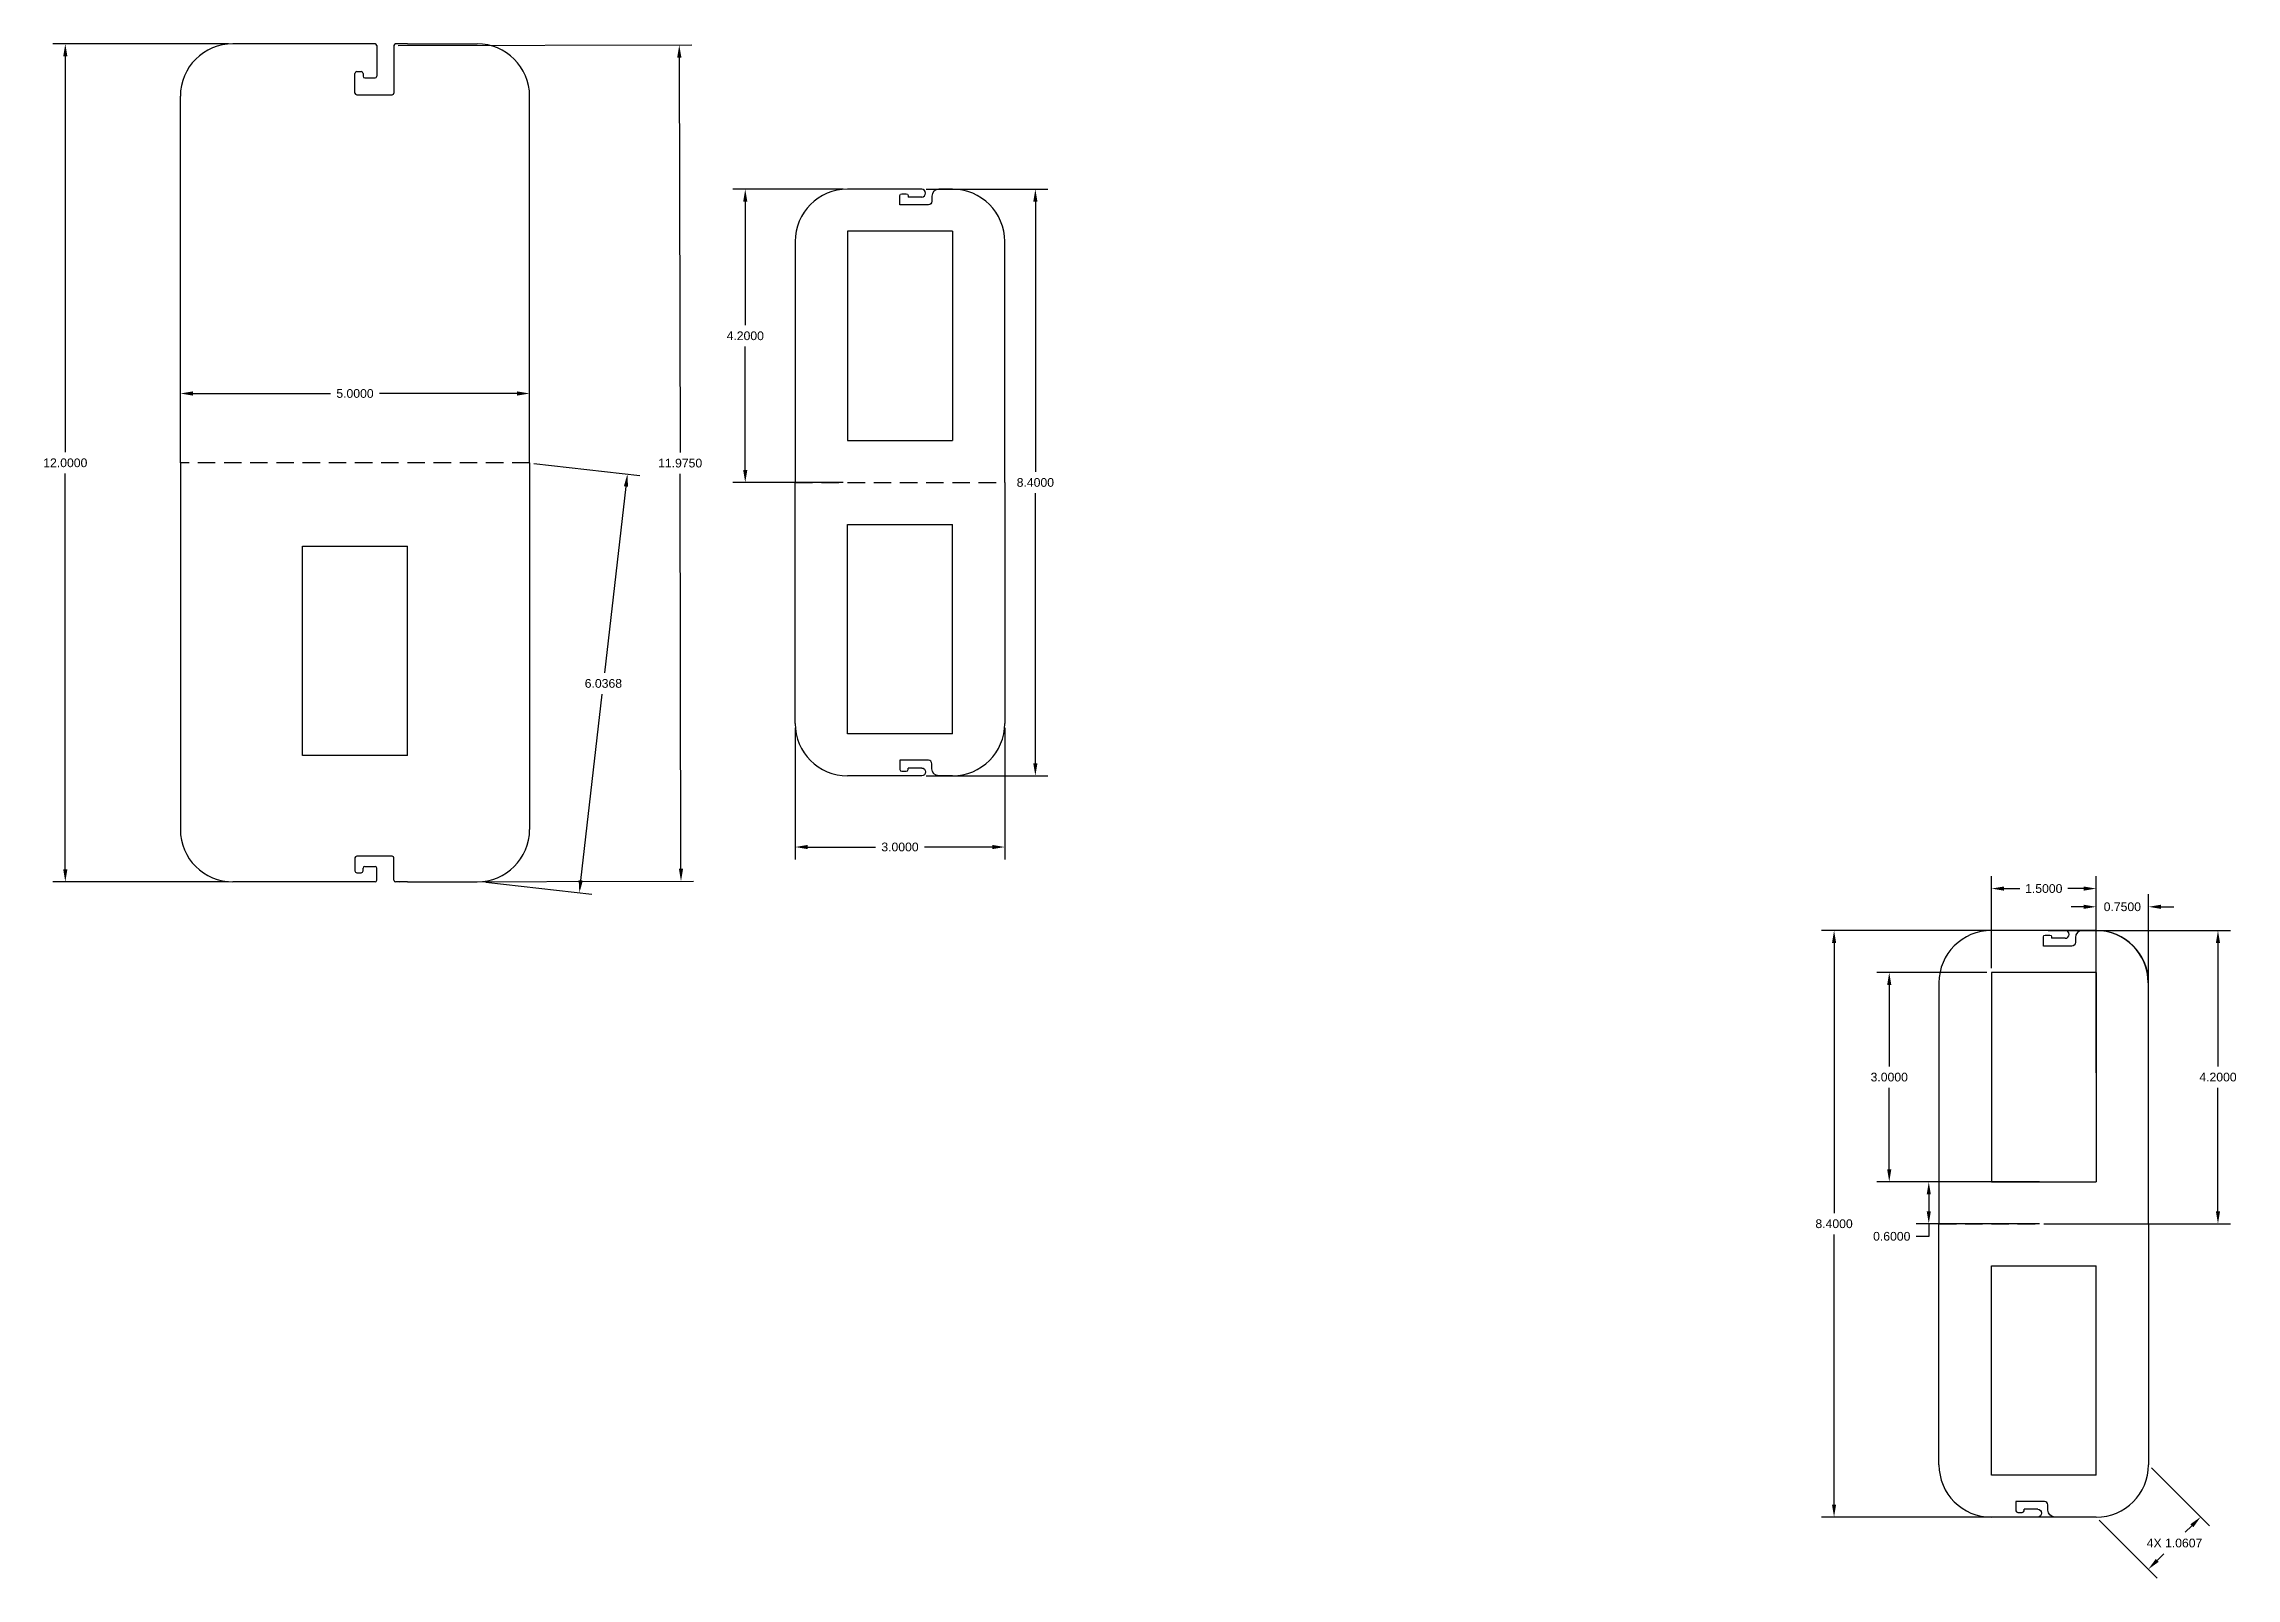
# Model space of a CAD drawing. Header units: inches. Extents: x 5 to 559, y 1 to 314.
# Drawn here: x 220.51 to 251.89, y 62.27 to 84.24 of the extents above; entities that cross this region are included whole.
import ezdxf

# ---------------------------------------------------------------- set-up
doc = ezdxf.new("R2010")
doc.units = ezdxf.units.IN
doc.header["$MEASUREMENT"] = 0
doc.linetypes.add('HIDDEN', pattern=[0.375, 0.25, -0.125])
doc.layers.add('cut', color=1, linetype='Continuous')
doc.layers.add('each', color=1, linetype='HIDDEN')
doc.styles.get("Standard").update_dxf_attribs({"font": 'arial.ttf'})
doc.dimstyles.get("Standard").update_dxf_attribs({"dimtxt": 0.125, "dimasz": 0.18, "dimexe": 0.18, "dimexo": 0.0625, "dimgap": 0.09, "dimtad": 0, "dimtih": 1, "dimtoh": 1, "dimdec": 4, "dimzin": 0, "dimdsep": 46, "dimtxsty": 'Standard', "dimcen": 0.09, "dimadec": 0, "dimazin": 0, "dimtfac": 1, "dimtdec": 4, "dimtofl": 0, "dimtmove": 0, "dimatfit": 3, "dimfxl": 1, "dimtolj": 1, "dimtzin": 0, "dimarcsym": 0})

msp = doc.modelspace()

# ---------------------------------------------------------------- blocks, each defined once
blk = doc.blocks.new('*D2')
at = {"color": 0, "lineweight": -2, "transparency": 16777216}
for p, q in [((249.074, 71.543), (245.955, 71.543)), ((246.135, 71.363), (246.135, 67.496)), ((246.135, 63.323), (246.135, 67.189)), ((249.074, 63.143), (245.955, 63.143))]:
    blk.add_line(p, q, dxfattribs=at)
at = {"color": 0, "transparency": 16777216}
for points in [[(246.105, 71.363), (246.165, 71.363), (246.135, 71.543)], [(246.105, 63.323), (246.165, 63.323), (246.135, 63.143)]]:
    blk.add_solid(points, dxfattribs=at)
at = {"layer": 'Defpoints', "color": 0, "transparency": 16777216}
for p in [(249.137, 71.543), (246.135, 63.143), (249.137, 63.143)]:
    blk.add_point(p, dxfattribs=at)
at = {"color": 0, "transparency": 16777216, "insert": (246.135, 67.343), "char_height": 0.125, "attachment_point": 5}
blk.add_mtext('\\A1;8.4000', dxfattribs=at)
blk = doc.blocks.new('*D3')
at = {"color": 0, "lineweight": -2, "transparency": 16777216}
for p, q in [((250.681, 63.848), (251.511, 63.018)), ((249.931, 63.098), (250.761, 62.268)), ((251.257, 63.018), (251.163, 62.925)), ((250.761, 62.523), (250.855, 62.617))]:
    blk.add_line(p, q, dxfattribs=at)
at = {"color": 0, "transparency": 16777216}
for points in [[(251.235, 63.04), (251.278, 62.997), (251.384, 63.146)], [(250.74, 62.544), (250.782, 62.502), (250.634, 62.396)]]:
    blk.add_solid(points, dxfattribs=at)
at = {"layer": 'Defpoints', "color": 0, "transparency": 16777216}
for p in [(250.637, 63.893), (249.887, 63.143), (251.384, 63.146)]:
    blk.add_point(p, dxfattribs=at)
at = {"color": 0, "transparency": 16777216, "insert": (251.009, 62.771), "char_height": 0.125, "attachment_point": 5}
blk.add_mtext('\\A1;4X 1.0607', dxfattribs=at)
blk = doc.blocks.new('*D4')
at = {"color": 0, "lineweight": -2, "transparency": 16777216}
for p, q in [((248.324, 70.943), (246.745, 70.943)), ((246.925, 70.763), (246.925, 69.596)), ((246.925, 68.123), (246.925, 69.289)), ((248.324, 67.943), (246.745, 67.943))]:
    blk.add_line(p, q, dxfattribs=at)
at = {"color": 0, "transparency": 16777216}
for points in [[(246.895, 70.763), (246.955, 70.763), (246.925, 70.943)], [(246.895, 68.123), (246.955, 68.123), (246.925, 67.943)]]:
    blk.add_solid(points, dxfattribs=at)
at = {"layer": 'Defpoints', "color": 0, "transparency": 16777216}
for p in [(248.387, 70.943), (246.925, 67.943), (248.387, 67.943)]:
    blk.add_point(p, dxfattribs=at)
at = {"color": 0, "transparency": 16777216, "insert": (246.925, 69.443), "char_height": 0.125, "attachment_point": 5}
blk.add_mtext('\\A1;3.0000', dxfattribs=at)
blk = doc.blocks.new('*D5')
at = {"color": 0, "lineweight": -2, "transparency": 16777216}
for p, q in [((248.387, 71.005), (248.387, 72.323)), ((249.887, 71.005), (249.887, 72.323)), ((248.567, 72.143), (248.794, 72.143)), ((249.707, 72.143), (249.48, 72.143))]:
    blk.add_line(p, q, dxfattribs=at)
at = {"color": 0, "transparency": 16777216}
for points in [[(248.567, 72.173), (248.567, 72.113), (248.387, 72.143)], [(249.707, 72.173), (249.707, 72.113), (249.887, 72.143)]]:
    blk.add_solid(points, dxfattribs=at)
at = {"layer": 'Defpoints', "color": 0, "transparency": 16777216}
for p in [(249.887, 72.143), (248.387, 70.943), (249.887, 70.943)]:
    blk.add_point(p, dxfattribs=at)
at = {"color": 0, "transparency": 16777216, "insert": (249.137, 72.143), "char_height": 0.125, "attachment_point": 5}
blk.add_mtext('\\A1;1.5000', dxfattribs=at)
blk = doc.blocks.new('*D6')
at = {"color": 0, "lineweight": -2, "transparency": 16777216}
for p, q in [((249.707, 71.882), (249.527, 71.882)), ((249.887, 69.505), (249.887, 72.062)), ((250.637, 69.505), (250.637, 72.062)), ((250.817, 71.882), (250.997, 71.882))]:
    blk.add_line(p, q, dxfattribs=at)
at = {"color": 0, "transparency": 16777216}
for points in [[(249.707, 71.912), (249.707, 71.852), (249.887, 71.882)], [(250.817, 71.912), (250.817, 71.852), (250.637, 71.882)]]:
    blk.add_solid(points, dxfattribs=at)
at = {"layer": 'Defpoints', "color": 0, "transparency": 16777216}
for p in [(250.637, 71.882), (249.887, 69.443), (250.637, 69.443)]:
    blk.add_point(p, dxfattribs=at)
at = {"color": 0, "transparency": 16777216, "insert": (250.262, 71.882), "char_height": 0.125, "attachment_point": 5}
blk.add_mtext('\\A1;0.7500', dxfattribs=at)
blk = doc.blocks.new('*D7')
at = {"color": 0, "lineweight": -2, "transparency": 16777216}
for p, q in [((249.074, 67.943), (247.311, 67.943)), ((247.491, 67.763), (247.491, 67.523)), ((249.074, 67.343), (247.311, 67.343)), ((247.491, 67.343), (247.491, 67.163)), ((247.491, 67.163), (247.311, 67.163))]:
    blk.add_line(p, q, dxfattribs=at)
at = {"color": 0, "transparency": 16777216}
for points in [[(247.461, 67.763), (247.521, 67.763), (247.491, 67.943)], [(247.461, 67.523), (247.521, 67.523), (247.491, 67.343)]]:
    blk.add_solid(points, dxfattribs=at)
at = {"layer": 'Defpoints', "color": 0, "transparency": 16777216}
for p in [(249.137, 67.943), (247.491, 67.343), (249.137, 67.343)]:
    blk.add_point(p, dxfattribs=at)
at = {"color": 0, "transparency": 16777216, "insert": (246.961, 67.163), "char_height": 0.125, "attachment_point": 5}
blk.add_mtext('\\A1;0.6000', dxfattribs=at)
blk = doc.blocks.new('*D1')
at = {"color": 0, "lineweight": -2, "transparency": 16777216}
for p, q in [((249.199, 71.543), (251.811, 71.543)), ((251.631, 71.363), (251.631, 69.596)), ((251.631, 67.523), (251.631, 69.289)), ((249.199, 67.343), (251.811, 67.343))]:
    blk.add_line(p, q, dxfattribs=at)
at = {"color": 0, "transparency": 16777216}
for points in [[(251.601, 71.363), (251.661, 71.363), (251.631, 71.543)], [(251.601, 67.523), (251.661, 67.523), (251.631, 67.343)]]:
    blk.add_solid(points, dxfattribs=at)
at = {"layer": 'Defpoints', "color": 0, "transparency": 16777216}
for p in [(249.137, 71.543), (251.631, 71.543), (249.137, 67.343)]:
    blk.add_point(p, dxfattribs=at)
at = {"color": 0, "transparency": 16777216, "insert": (251.631, 69.443), "char_height": 0.125, "attachment_point": 5}
blk.add_mtext('\\A1;4.2000', dxfattribs=at)
blk = doc.blocks.new('*D18')
at = {"layer": 'cut', "color": 0, "lineweight": -2, "transparency": 16777216}
for p, q in [((225.58, 84.214), (229.783, 84.223)), ((229.604, 84.043), (229.615, 78.389)), ((229.628, 72.428), (229.616, 78.082)), ((225.605, 72.239), (229.808, 72.248))]:
    blk.add_line(p, q, dxfattribs=at)
at = {"layer": 'cut', "color": 0, "transparency": 16777216}
for points in [[(229.634, 84.043), (229.574, 84.043), (229.603, 84.223)], [(229.658, 72.428), (229.598, 72.428), (229.628, 72.248)]]:
    blk.add_solid(points, dxfattribs=at)
at = {"layer": 'Defpoints', "color": 0, "transparency": 16777216}
for p in [(225.518, 84.214), (225.543, 72.239), (229.628, 72.248)]:
    blk.add_point(p, dxfattribs=at)
at = {"layer": 'cut', "color": 0, "transparency": 16777216, "insert": (229.616, 78.235), "char_height": 0.125, "attachment_point": 5}
blk.add_mtext('\\A1;11.9750', dxfattribs=at)
blk = doc.blocks.new('*D19')
at = {"layer": 'Defpoints', "color": 0, "lineweight": -2, "transparency": 16777216}
for p, q in [((227.523, 78.232), (229.039, 78.058)), ((228.84, 77.9), (228.534, 75.234)), ((228.193, 72.26), (228.499, 74.926)), ((226.835, 72.235), (228.351, 72.061))]:
    blk.add_line(p, q, dxfattribs=at)
at = {"layer": 'Defpoints', "color": 0, "transparency": 16777216}
for p in [(227.461, 78.239), (226.773, 72.242), (228.173, 72.081)]:
    blk.add_point(p, dxfattribs=at)
for points in [[(228.81, 77.903), (228.87, 77.896), (228.861, 78.079)], [(228.163, 72.264), (228.223, 72.257), (228.173, 72.081)]]:
    blk.add_solid(points, dxfattribs=at)
at = {"layer": 'Defpoints', "color": 0, "transparency": 16777216, "insert": (228.517, 75.08), "char_height": 0.125, "attachment_point": 5}
blk.add_mtext('\\A1;6.0368', dxfattribs=at)
blk = doc.blocks.new('*D20')
at = {"layer": 'Defpoints', "color": 0, "lineweight": -2, "transparency": 16777216}
for p, q in [((233.137, 82.158), (234.881, 82.158)), ((234.701, 81.978), (234.701, 78.112)), ((234.701, 73.938), (234.701, 77.804)), ((233.137, 73.758), (234.881, 73.758))]:
    blk.add_line(p, q, dxfattribs=at)
at = {"layer": 'Defpoints', "color": 0, "transparency": 16777216}
for p in [(233.074, 82.158), (233.074, 73.758), (234.701, 73.758)]:
    blk.add_point(p, dxfattribs=at)
for points in [[(234.671, 81.978), (234.731, 81.978), (234.701, 82.158)], [(234.671, 73.938), (234.731, 73.938), (234.701, 73.758)]]:
    blk.add_solid(points, dxfattribs=at)
at = {"layer": 'Defpoints', "color": 0, "transparency": 16777216, "insert": (234.701, 77.958), "char_height": 0.125, "attachment_point": 5}
blk.add_mtext('\\A1;8.4000', dxfattribs=at)
blk = doc.blocks.new('*D21')
at = {"layer": 'Defpoints', "color": 0, "lineweight": -2, "transparency": 16777216}
for p, q in [((231.263, 74.445), (231.263, 72.558)), ((234.263, 74.445), (234.263, 72.558)), ((231.443, 72.738), (232.413, 72.738)), ((234.083, 72.738), (233.112, 72.738))]:
    blk.add_line(p, q, dxfattribs=at)
at = {"layer": 'Defpoints', "color": 0, "transparency": 16777216}
for p in [(231.263, 74.508), (234.263, 74.508), (234.263, 72.738)]:
    blk.add_point(p, dxfattribs=at)
for points in [[(231.443, 72.768), (231.443, 72.708), (231.263, 72.738)], [(234.083, 72.768), (234.083, 72.708), (234.263, 72.738)]]:
    blk.add_solid(points, dxfattribs=at)
at = {"layer": 'Defpoints', "color": 0, "transparency": 16777216, "insert": (232.763, 72.738), "char_height": 0.125, "attachment_point": 5}
blk.add_mtext('\\A1;3.0000', dxfattribs=at)
blk = doc.blocks.new('*D22')
at = {"layer": 'Defpoints', "color": 0, "lineweight": -2, "transparency": 16777216}
for p, q in [((231.95, 82.158), (230.368, 82.158)), ((230.548, 81.978), (230.548, 80.212)), ((230.548, 78.138), (230.548, 79.904)), ((231.95, 77.958), (230.368, 77.958))]:
    blk.add_line(p, q, dxfattribs=at)
at = {"layer": 'Defpoints', "color": 0, "transparency": 16777216}
for p in [(232.013, 82.158), (230.548, 77.958), (232.013, 77.958)]:
    blk.add_point(p, dxfattribs=at)
for points in [[(230.518, 81.978), (230.578, 81.978), (230.548, 82.158)], [(230.518, 78.138), (230.578, 78.138), (230.548, 77.958)]]:
    blk.add_solid(points, dxfattribs=at)
at = {"layer": 'Defpoints', "color": 0, "transparency": 16777216, "insert": (230.548, 80.058), "char_height": 0.125, "attachment_point": 5}
blk.add_mtext('\\A1;4.2000', dxfattribs=at)
blk = doc.blocks.new('*D23')
at = {"layer": 'Defpoints', "color": 0, "lineweight": -2, "transparency": 16777216}
for p, q in [((223.148, 84.239), (220.634, 84.239)), ((220.814, 84.059), (220.814, 78.393)), ((220.814, 72.419), (220.814, 78.085)), ((223.148, 72.239), (220.634, 72.239))]:
    blk.add_line(p, q, dxfattribs=at)
at = {"layer": 'Defpoints', "color": 0, "transparency": 16777216}
for p in [(223.211, 84.239), (220.814, 72.239), (223.211, 72.239)]:
    blk.add_point(p, dxfattribs=at)
for points in [[(220.784, 84.059), (220.844, 84.059), (220.814, 84.239)], [(220.784, 72.419), (220.844, 72.419), (220.814, 72.239)]]:
    blk.add_solid(points, dxfattribs=at)
at = {"layer": 'Defpoints', "color": 0, "transparency": 16777216, "insert": (220.814, 78.239), "char_height": 0.125, "attachment_point": 5}
blk.add_mtext('\\A1;12.0000', dxfattribs=at)
blk = doc.blocks.new('*D41')
at = {"layer": 'Defpoints', "color": 0, "lineweight": -2, "transparency": 16777216}
for p, q in [((222.461, 78.302), (222.461, 79.412)), ((227.461, 78.302), (227.461, 79.412)), ((222.641, 79.232), (224.612, 79.232)), ((227.281, 79.232), (225.31, 79.232))]:
    blk.add_line(p, q, dxfattribs=at)
at = {"layer": 'Defpoints', "color": 0, "transparency": 16777216}
for p in [(227.461, 79.232), (222.461, 78.239), (227.461, 78.239)]:
    blk.add_point(p, dxfattribs=at)
for points in [[(222.641, 79.262), (222.641, 79.202), (222.461, 79.232)], [(227.281, 79.262), (227.281, 79.202), (227.461, 79.232)]]:
    blk.add_solid(points, dxfattribs=at)
at = {"layer": 'Defpoints', "color": 0, "transparency": 16777216, "insert": (224.961, 79.232), "char_height": 0.125, "attachment_point": 5}
blk.add_mtext('\\A1;5.0000', dxfattribs=at)

# ---------------------------------------------------------------- dimensions: what is measured, and where the dimension line sits
for base, p1, p2, picture, middle in [((249.88692, 72.14318), (248.38692, 70.94261), (249.88692, 70.94261), '*D5', (249.13692, 72.14318)), ((250.63692, 71.88162), (249.88692, 69.44261), (250.63692, 69.44261), '*D6', (250.26192, 71.88162))]:
    dim = msp.add_linear_dim(base=base, p1=p1, p2=p2, dimstyle='Standard')
    dim.commit()
    dim.dimension.update_dxf_attribs({"geometry": picture, "text_midpoint": middle})
for base, p1, p2, picture, middle in [((246.13482, 63.14261), (249.13692, 71.54261), (249.13692, 63.14261), '*D2', (246.13482, 67.34261)), ((251.63096, 71.54261), (249.13692, 67.34261), (249.13692, 71.54261), '*D1', (251.63096, 69.44261)), ((246.92499, 67.94261), (248.38692, 70.94261), (248.38692, 67.94261), '*D4', (246.92499, 69.44261)), ((247.49058, 67.34261), (249.13692, 67.94261), (249.13692, 67.34261), '*D7', (246.96133, 67.16261))]:
    dim = msp.add_linear_dim(base=base, p1=p1, p2=p2, angle=90, dimstyle='Standard')
    dim.commit()
    dim.dimension.update_dxf_attribs({"geometry": picture, "text_midpoint": middle})
dim = msp.add_aligned_dim(p1=(249.88692, 63.14261), p2=(250.63692, 63.89261), distance=-1.05624, text='4X <>', dimstyle='Standard')
dim.commit()
dim.dimension.update_dxf_attribs({"geometry": '*D3', "text_midpoint": (251.0088, 62.77073)})
at = {"layer": 'cut'}
dim = msp.add_aligned_dim(p1=(225.51778, 84.21429), p2=(225.54278, 72.23929), distance=4.08536, dimstyle='Standard', dxfattribs=at)
dim.commit()
dim.dimension.update_dxf_attribs({"geometry": '*D18', "text_midpoint": (229.61563, 78.23532)})
at = {"layer": 'Defpoints'}
for base, p1, p2, picture, middle in [((220.8144, 72.23929), (223.21083, 84.23929), (223.21083, 72.23929), '*D23', (220.8144, 78.23929)), ((230.54781, 77.95772), (232.01256, 82.15772), (232.01256, 77.95772), '*D22', (230.54781, 80.05772)), ((234.70081, 73.75772), (233.07425, 82.15772), (233.07425, 73.75772), '*D20', (234.70081, 77.95772))]:
    dim = msp.add_linear_dim(base=base, p1=p1, p2=p2, angle=90, dimstyle='Standard', dxfattribs=at)
    dim.commit()
    dim.dimension.update_dxf_attribs({"geometry": picture, "text_midpoint": middle})
for base, p1, p2, picture, middle in [((227.46083, 79.23194), (222.46083, 78.23929), (227.46083, 78.23929), '*D41', (224.96083, 79.23194)), ((234.26256, 72.73796), (231.26256, 74.50772), (234.26256, 74.50772), '*D21', (232.76256, 72.73796))]:
    dim = msp.add_linear_dim(base=base, p1=p1, p2=p2, dimstyle='Standard', dxfattribs=at)
    dim.commit()
    dim.dimension.update_dxf_attribs({"geometry": picture, "text_midpoint": middle})
dim = msp.add_aligned_dim(p1=(227.46083, 78.23929), p2=(226.77285, 72.24186), distance=1.40891, dimstyle='Standard', dxfattribs=at)
dim.commit()
dim.dimension.update_dxf_attribs({"geometry": '*D19', "text_midpoint": (228.51657, 75.08001)})

# ---------------------------------------------------------------- linework, layer by layer
for p, q in [((249.88692, 71.54261), (248.38692, 71.54261)), ((249.88692, 70.94261), (248.38692, 70.94261)), ((248.38692, 70.94261), (248.38692, 67.94261)), ((249.88692, 70.94261), (249.88692, 67.94261)), ((247.63692, 70.79261), (247.63692, 67.34261)), ((250.63692, 67.34261), (250.63692, 70.79261)), ((248.38692, 67.94261), (249.88692, 67.94261)), ((247.63692, 63.89261), (247.63692, 67.34261)), ((250.63692, 67.34261), (250.63692, 63.89261)), ((248.38692, 63.74261), (248.38692, 66.74261)), ((248.38692, 66.74261), (249.88692, 66.74261)), ((249.88692, 63.74261), (249.88692, 66.74261)), ((249.88692, 63.74261), (248.38692, 63.74261)), ((249.88692, 63.14261), (248.38692, 63.14261)), ((249.0502, 63.25552), (248.8544, 63.25552))]:
    msp.add_line(p, q)
msp.add_lwpolyline([(249.48852, 63.14378), (249.29546, 63.14378, -0.41421356), (249.19546, 63.24378), (249.19546, 63.31725, 0.41421356), (249.14546, 63.36725), (248.73852, 63.36725), (248.73852, 63.23381, 0.41421356), (248.76352, 63.20881), (248.8294, 63.20881, 0.41421356), (248.8544, 63.23381), (248.8544, 63.25552)], format="xyb")
for centre, start, end in [((248.38692, 70.79261), 90, 180), ((249.88692, 70.79261), 0, 90), ((248.38692, 63.89261), 180, 270), ((249.88692, 63.89261), 270, 0)]:
    msp.add_arc(centre, 0.75, start, end)
at = {"extrusion": (0, 0, -1)}
msp.add_ellipse((249.0502, 63.19965), major_axis=(-0.05587, 0), ratio=1, start_param=1.57079633, end_param=4.71238898, dxfattribs=at)
at = {"layer": 'cut'}
for p, q in [((224.21083, 84.23929), (223.21083, 84.23929)), ((225.24752, 84.23929), (224.21083, 84.23929)), ((225.24752, 84.23929), (224.21083, 84.23929)), ((225.27252, 84.21429), (225.27252, 83.77509)), ((225.51778, 84.21429), (225.51778, 83.53437)), ((225.71083, 84.23929), (225.54278, 84.23929)), ((225.71083, 84.23929), (225.54278, 84.23929)), ((225.71083, 84.23929), (226.71083, 84.23929)), ((225.71083, 84.23929), (226.71083, 84.23929)), ((224.96083, 83.62871), (224.96083, 83.81593)), ((224.96083, 83.53437), (224.96083, 83.81593)), ((224.98583, 83.84093), (225.05172, 83.84093)), ((224.98583, 83.84093), (225.05172, 83.84093)), ((225.07672, 83.81593), (225.07672, 83.77509)), ((225.07672, 83.81593), (225.07672, 83.77509)), ((225.27252, 83.9466), (225.27252, 83.77509)), ((222.46083, 78.23929), (222.46083, 83.48929)), ((222.46083, 78.23929), (222.46083, 83.48929)), ((224.98583, 83.50937), (225.49278, 83.50937)), ((225.10172, 83.75009), (225.24752, 83.75009)), ((225.10172, 83.75009), (225.24752, 83.75009)), ((227.46083, 78.23929), (227.46083, 83.48929)), ((227.46083, 78.23929), (227.46083, 83.48929)), ((233.07425, 82.15772), (232.01256, 82.15772)), ((233.07425, 82.04598), (232.87845, 82.04598)), ((231.26256, 81.40772), (231.26256, 77.95772)), ((234.26256, 77.95772), (234.26256, 81.40772)), ((222.46083, 78.23929), (222.46083, 72.98929)), ((222.46083, 78.23929), (222.46083, 72.98929)), ((227.46083, 78.23929), (227.46083, 72.98929)), ((227.46083, 78.23929), (227.46083, 72.98929)), ((231.26256, 74.50772), (231.26256, 77.95772)), ((234.26256, 77.95772), (234.26256, 74.50772)), ((233.07425, 73.75772), (232.01256, 73.75772)), ((233.07425, 73.86945), (232.87845, 73.86945)), ((224.96083, 72.58218), (224.96083, 72.39496)), ((224.96083, 72.58218), (224.96083, 72.39496)), ((225.39278, 72.60718), (224.98583, 72.60718)), ((225.49278, 72.60718), (224.98583, 72.60718)), ((225.51778, 72.26429), (225.51778, 72.58218)), ((224.21083, 72.23929), (223.21083, 72.23929)), ((224.21083, 72.23929), (223.21083, 72.23929)), ((225.24752, 72.23929), (224.21083, 72.23929)), ((225.24752, 72.23929), (224.21083, 72.23929)), ((224.98583, 72.36996), (225.05172, 72.36996)), ((224.98583, 72.36996), (225.05172, 72.36996)), ((225.07672, 72.39496), (225.07672, 72.4358)), ((225.07672, 72.39496), (225.07672, 72.4358)), ((225.10172, 72.4608), (225.24752, 72.4608)), ((225.10172, 72.4608), (225.24752, 72.4608)), ((225.27252, 72.26429), (225.27252, 72.4358)), ((225.27252, 72.26429), (225.27252, 72.4358)), ((225.71083, 72.23929), (225.54278, 72.23929)), ((225.71083, 72.23929), (225.54278, 72.23929)), ((225.71083, 72.23929), (226.71083, 72.23929)), ((225.71083, 72.23929), (226.71083, 72.23929))]:
    msp.add_line(p, q, dxfattribs=at)
for points in [[(233.51256, 82.15772), (233.31951, 82.15772, 0.41421356), (233.21951, 82.05772), (233.21951, 81.98425, -0.41421356), (233.16951, 81.93425), (232.76256, 81.93425), (232.76256, 82.06769, -0.41421356), (232.78756, 82.09269), (232.85345, 82.09269, -0.41421356), (232.87845, 82.06769), (232.87845, 82.04598)], [(233.51256, 73.75772), (233.31951, 73.75772, -0.41421356), (233.21951, 73.85772), (233.21951, 73.93118, 0.41421356), (233.16951, 73.98118), (232.76256, 73.98118), (232.76256, 73.84775, 0.41421356), (232.78756, 73.82275), (232.85345, 73.82275, 0.41421356), (232.87845, 73.84775), (232.87845, 73.86945)]]:
    msp.add_lwpolyline(points, format="xyb", dxfattribs=at)
for centre, radius, start, end in [((223.21083, 83.48929), 0.75, 90, 180), ((223.21083, 83.48929), 0.75, 90, 180), ((225.24752, 84.21429), 0.025, 0, 90), ((225.24752, 84.21429), 0.025, 0, 90), ((225.54278, 84.21429), 0.025, 90, 180), ((226.71083, 83.48929), 0.75, 0, 90), ((226.71083, 83.48929), 0.75, 0, 90), ((224.98583, 83.81593), 0.025, 90, 180), ((224.98583, 83.81593), 0.025, 90, 180), ((225.05172, 83.81593), 0.025, 0, 90), ((225.05172, 83.81593), 0.025, 0, 90), ((224.98583, 83.53437), 0.025, 180, 270), ((225.10172, 83.77509), 0.025, 180, 270), ((225.10172, 83.77509), 0.025, 180, 270), ((225.24752, 83.77509), 0.025, 270, 0), ((225.24752, 83.77509), 0.025, 270, 0), ((225.49278, 83.53437), 0.025, 270, 0), ((232.01256, 81.40772), 0.75, 90, 180), ((233.51256, 81.40772), 0.75, 0, 90), ((232.01256, 74.50772), 0.75, 180, 270), ((233.51256, 74.50772), 0.75, 270, 0), ((223.21083, 72.98929), 0.75, 180, 270), ((223.21083, 72.98929), 0.75, 180, 270), ((226.71083, 72.98929), 0.75, 270, 0), ((226.71083, 72.98929), 0.75, 270, 0), ((224.98583, 72.58218), 0.025, 90, 180), ((224.98583, 72.58218), 0.025, 90, 180), ((225.49278, 72.58218), 0.025, 0, 90), ((224.98583, 72.39496), 0.025, 180, 270), ((224.98583, 72.39496), 0.025, 180, 270), ((225.05172, 72.39496), 0.025, 270, 0), ((225.05172, 72.39496), 0.025, 270, 0), ((225.10172, 72.4358), 0.025, 90, 180), ((225.10172, 72.4358), 0.025, 90, 180), ((225.24752, 72.4358), 0.025, 360, 90), ((225.24752, 72.4358), 0.025, 360, 90), ((225.24752, 72.26429), 0.025, 270, 360), ((225.24752, 72.26429), 0.025, 270, 360), ((225.54278, 72.26429), 0.025, 180, 270)]:
    msp.add_arc(centre, radius, start, end, dxfattribs=at)
msp.add_ellipse((233.07425, 82.10185), major_axis=(-0.05587, 0), ratio=1, start_param=1.57079633, end_param=4.71238898, dxfattribs=at)
at = {"layer": 'cut', "extrusion": (0, 0, -1)}
msp.add_ellipse((233.07425, 73.81358), major_axis=(-0.05587, 0), ratio=1, start_param=1.57079633, end_param=4.71238898, dxfattribs=at)
at = {"layer": 'Defpoints'}
for p, q in [((233.51256, 81.55772), (232.01256, 81.55772)), ((232.01256, 81.55772), (232.01256, 78.55772)), ((233.51256, 81.55772), (233.51256, 78.55772)), ((232.01256, 78.55772), (233.51256, 78.55772)), ((232.01256, 74.35772), (232.01256, 77.35772)), ((232.01256, 77.35772), (233.51256, 77.35772)), ((233.51256, 74.35772), (233.51256, 77.35772)), ((224.21083, 74.04654), (224.21083, 77.04654)), ((224.21083, 77.04654), (225.71083, 77.04654)), ((224.21083, 74.04654), (224.21083, 77.04654)), ((224.21083, 77.04654), (225.71083, 77.04654)), ((225.71083, 74.04654), (225.71083, 77.04654)), ((225.71083, 74.04654), (225.71083, 77.04654)), ((233.51256, 74.35772), (232.01256, 74.35772)), ((225.71083, 74.04654), (224.21083, 74.04654)), ((225.71083, 74.04654), (224.21083, 74.04654)), ((249.44399, 71.54261), (248.38231, 71.54261)), ((249.44399, 71.43087), (249.24819, 71.43087))]:
    msp.add_line(p, q, dxfattribs=at)
msp.add_lwpolyline([(249.88231, 71.54261), (249.68925, 71.54261, 0.41421356), (249.58925, 71.44261), (249.58925, 71.36914, -0.41421356), (249.53925, 71.31914), (249.13231, 71.31914), (249.13231, 71.45258, -0.41421356), (249.15731, 71.47758), (249.22319, 71.47758, -0.41421356), (249.24819, 71.45258), (249.24819, 71.43087)], format="xyb", dxfattribs=at)
msp.add_arc((249.88231, 70.79261), 0.75, 0, 90, dxfattribs=at)
msp.add_ellipse((249.44399, 71.48674), major_axis=(-0.05587, 0), ratio=1, start_param=1.57079633, end_param=4.71238898, dxfattribs=at)
at = {"layer": 'each'}
for p, q in [((227.46083, 78.23929), (222.46083, 78.23929)), ((227.46083, 78.23929), (222.46083, 78.23929)), ((231.26256, 77.95772), (234.26256, 77.95772)), ((231.26256, 77.95772), (234.26256, 77.95772)), ((247.63692, 67.34261), (250.63692, 67.34261)), ((247.63692, 67.34261), (250.63692, 67.34261))]:
    msp.add_line(p, q, dxfattribs=at)

msp.set_redraw_order([(e.dxf.handle, doc.entitydb.next_handle()) for e in msp.query("TEXT MTEXT ATTDEF DIMENSION ARC_DIMENSION")])  # texts and dimensions are drawn at this point

doc.saveas('drawing.dxf')
